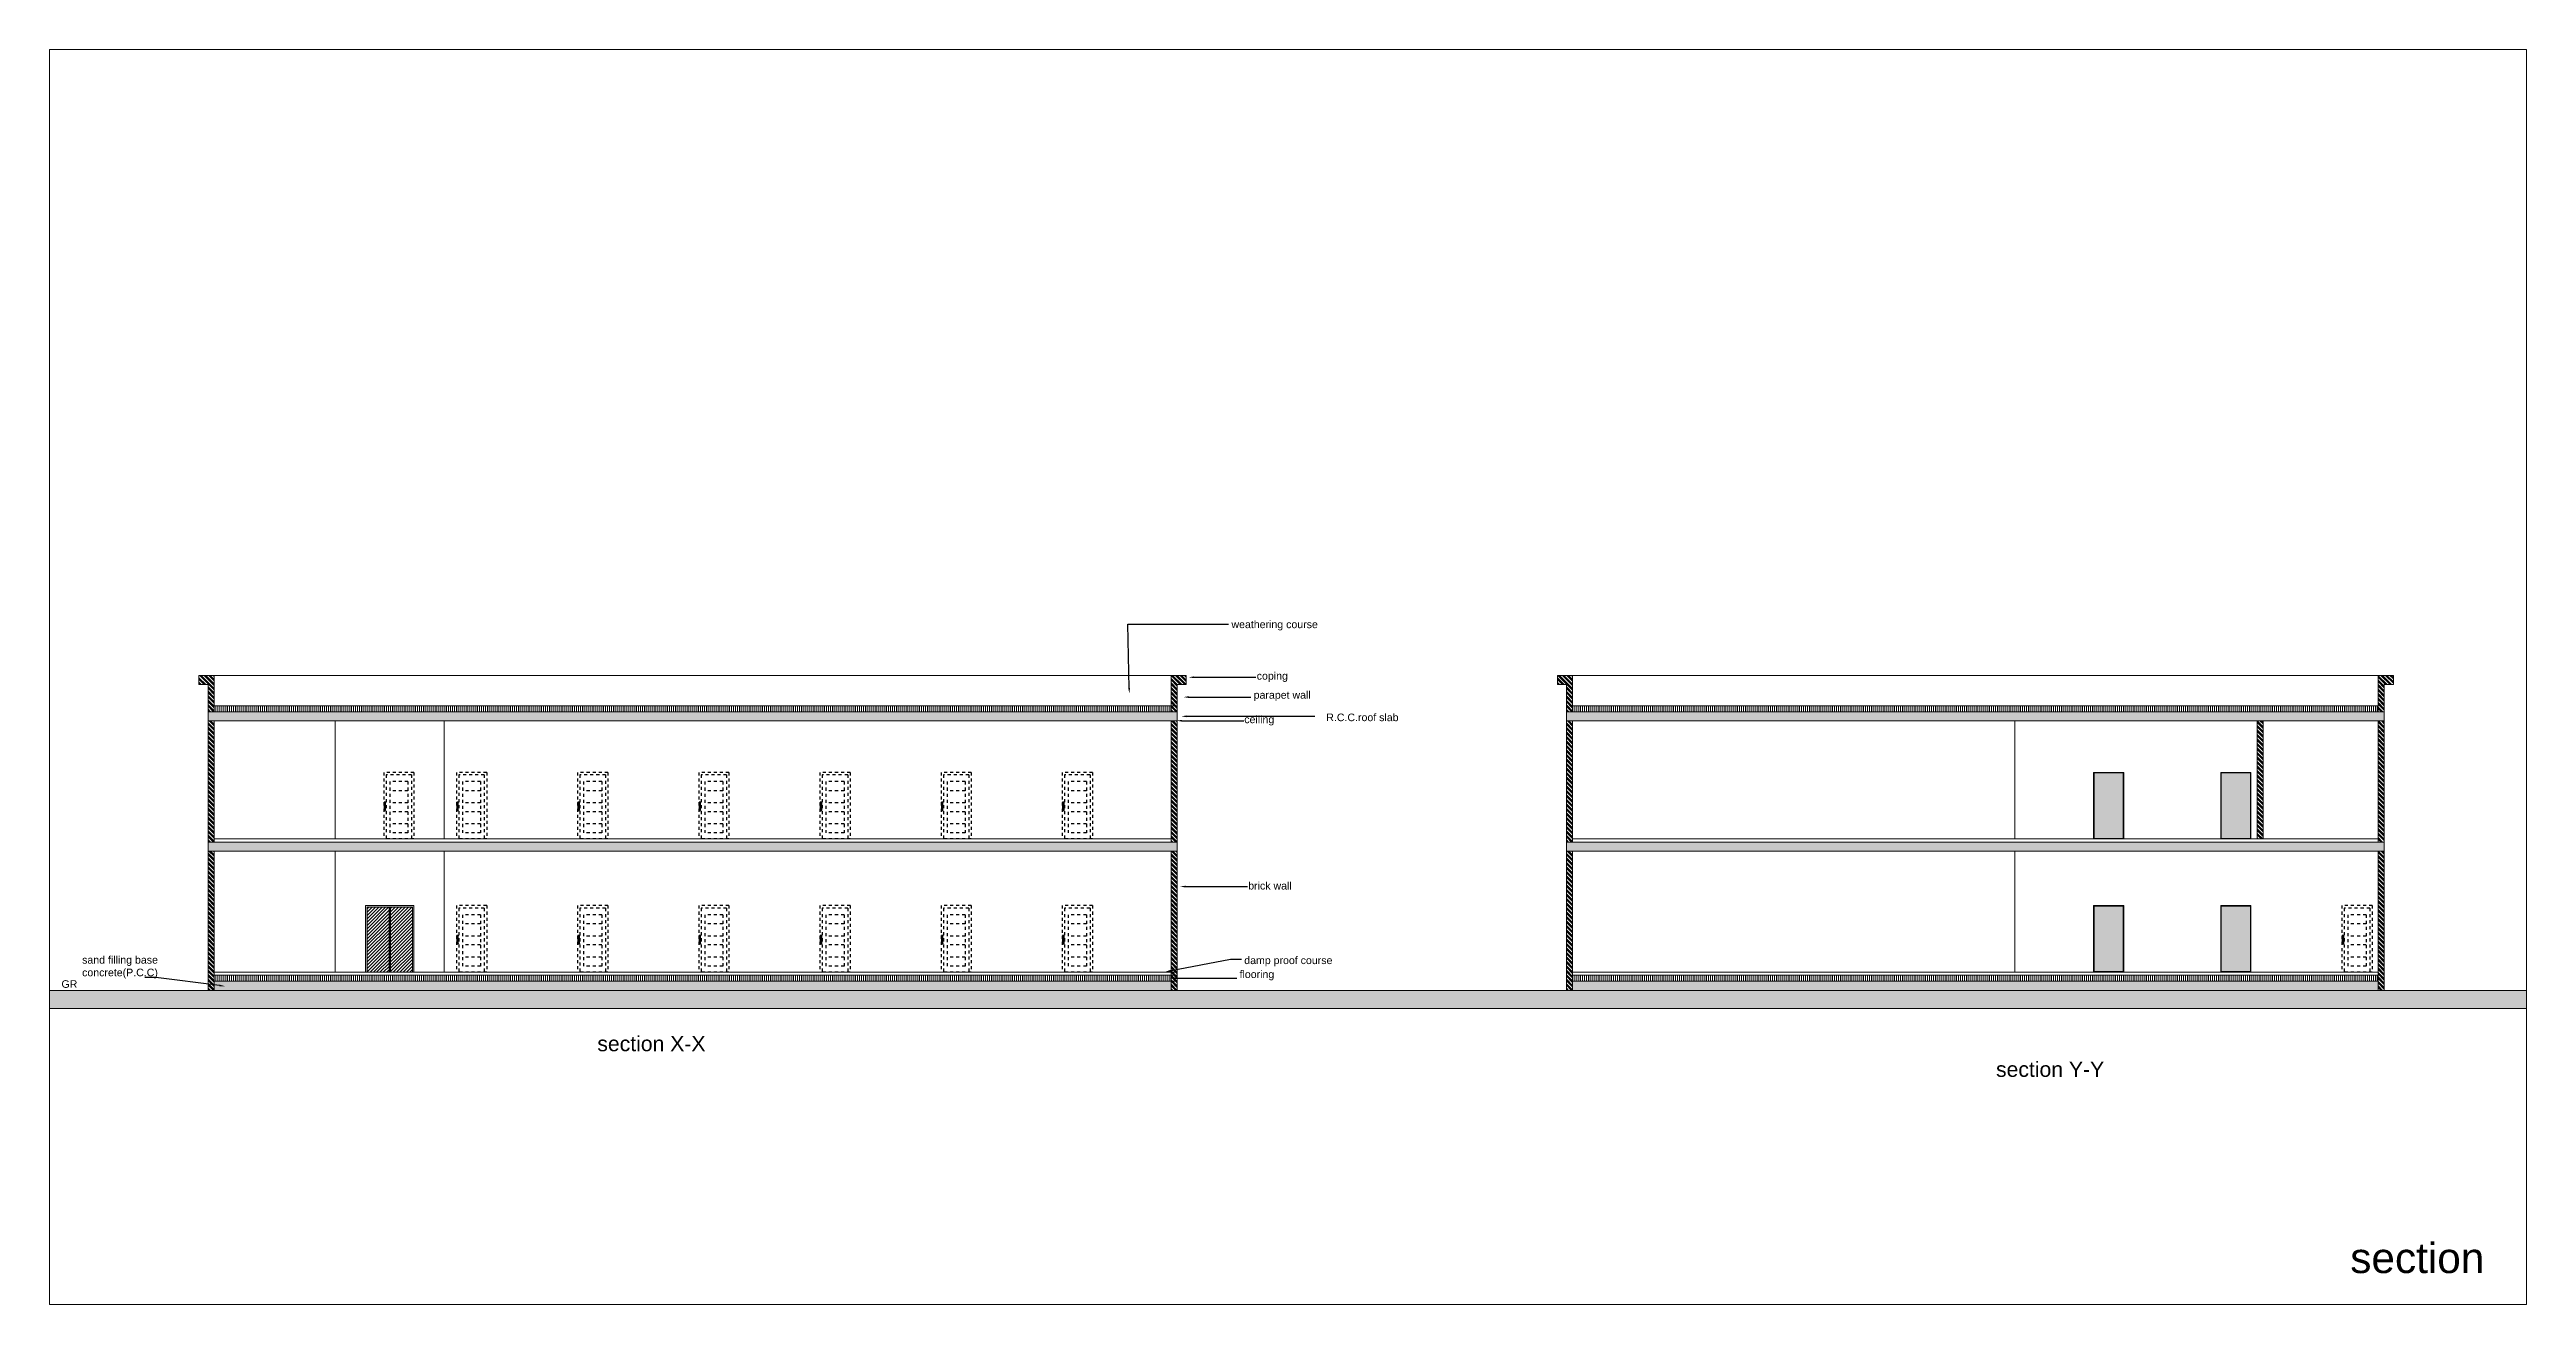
# Model space of a CAD drawing. Header units: inches. Extents: x 17 to 458, y 103 to 566.
# Drawn here: x 16.8 to 98.5, y 269.5 to 311 of the extents above; entities that cross this region are included whole.
import ezdxf
from ezdxf import colors
from ezdxf.entities.mleader import LeaderData, LeaderLine
from ezdxf.math import Vec2, Vec3

# ---------------------------------------------------------------- set-up
doc = ezdxf.new("R2010")
doc.units = ezdxf.units.IN
doc.header["$MEASUREMENT"] = 0
doc.linetypes.add('DASHED2', pattern=[0.375, 0.25, -0.125])
doc.layers.add('DR', color=32, linetype='Continuous')
doc.layers.add('WALL', color=7, linetype='Continuous')
doc.layers.add('LINE', color=40, linetype='Continuous', lineweight=30)
doc.styles.get("Standard").update_dxf_attribs({"font": 'arial.ttf'})
pattern_1 = [(90, (-94.74382, 221.89033), (-0.064, 4e-18), [])]
pattern_2 = [(135, (-94.74382, 221.89033), (-0.07424621, -0.07424621), []), (135, (-94.74382, 221.93983), (-0.07424621, -0.07424621), [])]

msp = doc.modelspace()

# ---------------------------------------------------------------- texts
at = {"lineweight": 0, "attachment_point": 1}
for s, width, insert, char_height in [('weathering course', 6, (55.77571, 292.1202), 0.25), ('coping', 6, (56.61021, 290.42012), 0.25), ('parapet wall', 6, (56.5094, 289.79107), 0.25), ('ceiling', 6, (56.19965, 288.98197), 0.25), ('R.C.C.roof slab', 6, (58.90663, 289.04945), 0.25), ('brick wall', 6, (56.3295, 283.49045), 0.25), ('sand filling base concrete(P.C.C)', 2.6012729, (17.82767, 281.04294), 0.25), ('flooring', 6, (56.0439, 280.56747), 0.25), ('damp proof course', 6, (56.19838, 281.02804), 0.25), ('GR', 1.1811259, (17.14727, 280.24488), 0.25), ('section X-X', 6, (34.83955, 278.40124), 0.5), ('section Y-Y', 6, (81.01968, 277.5545), 0.5)]:
    msp.add_mtext_dynamic_manual_height_columns(s, width=width, gutter_width=1, heights=[0], dxfattribs=dict(at, insert=insert, char_height=char_height))
at = {"color": 2, "insert": (92.71626, 271.57564), "char_height": 1, "width": 2.2507674, "attachment_point": 1}
msp.add_mtext('section ', dxfattribs=at)

# ---------------------------------------------------------------- blocks, each defined once
blk = doc.blocks.new('A$C0CB14089')
at = {"layer": 'LINE'}
for points in [[(0.016, 1.21, 1), (0.025, 1.21, 1)], [(0.016, 0.944, 1), (0.025, 0.944, 1)], [(0.052, 1.21, 1), (0.06, 1.21, 1)]]:
    blk.add_hatch(color=256, dxfattribs=at).paths.add_polyline_path(points)
h = blk.add_hatch(color=256, dxfattribs=at)
edge = h.paths.add_edge_path()
edge.add_ellipse((0.056, 0.944), major_axis=(-0.00285, 0.00285), ratio=1, start_angle=45, end_angle=225, ccw=False)
edge.add_ellipse((0.056, 0.944), major_axis=(-0.00285, 0.00285), ratio=1, start_angle=-135, end_angle=45, ccw=False)
at = {"layer": 'DR', "linetype": 'DASHED2', "ltscale": 0.3}
for p, q in [((1, 2.2), (0, 2.2)), ((0, 2.2), (0, 0)), ((0.92, 2.12), (0.08, 2.12)), ((0.08, 2.12), (0.08, 0)), ((0.8, 1.895), (0.2, 1.895)), ((0.2, 1.895), (0.2, 0.2)), ((0.8, 1.895), (0.8, 0.2)), ((0.92, 2.12), (0.92, 0)), ((1, 2.2), (1, 0)), ((0.8, 1.595), (0.2, 1.595)), ((0.8, 1.195), (0.2, 1.195)), ((0.8, 0.9), (0.2, 0.9)), ((1, 0), (0, 0)), ((0.8, 0.5), (0.2, 0.5)), ((0.8, 0.2), (0.2, 0.2))]:
    blk.add_line(p, q, dxfattribs=at)
at = {"layer": 'LINE'}
for p, q in [((0.062, 1.216), (0.014, 1.216)), ((0.014, 1.216), (0.014, 0.938)), ((0.014, 0.938), (0.062, 0.938)), ((0.062, 0.938), (0.062, 1.216))]:
    blk.add_line(p, q, dxfattribs=at)
at = {"layer": 'LINE', "color": 180}
blk.add_line((0.038, 1.175), (0.038, 1.022), dxfattribs=at)
at = {"layer": 'LINE'}
for centre in [(0.02, 1.21), (0.02, 0.944), (0.056, 1.21), (0.056, 0.944)]:
    blk.add_circle(centre, 0.00403, dxfattribs=at)
at = {"layer": 'LINE', "color": 180}
blk.add_circle((0.038, 0.998), 0.0144, dxfattribs=at)

# ---------------------------------------------------------------- hatches: boundary and pattern name
at = {"lineweight": 0}
h = msp.add_hatch(dxfattribs=at)
h.set_pattern_fill('ANSI32', color=32, scale=0.28, angle=90)
h.set_pattern_definition(pattern_2)
h.paths.add_polyline_path([(53.98629, 290.009), (54.28629, 290.009), (54.28629, 290.309), (53.98629, 290.309), (53.78629, 290.309), (53.78629, 289.109), (53.98629, 289.109)])
h.paths.add_polyline_path([(53.98629, 288.809), (53.78629, 288.809), (53.78629, 284.809), (53.98629, 284.809)])
h.paths.add_polyline_path([(53.98629, 284.509), (53.78629, 284.509), (53.78629, 279.909), (53.98629, 279.909)])
h.paths.add_polyline_path([(22.18629, 290.309), (21.98629, 290.309), (21.68629, 290.309), (21.68629, 290.009), (21.98629, 290.009), (21.98629, 289.109), (22.18629, 289.109)])
h.paths.add_polyline_path([(22.18629, 288.809), (21.98629, 288.809), (21.98629, 284.809), (22.18629, 284.809)])
h.paths.add_polyline_path([(22.18629, 284.509), (21.98629, 284.509), (21.98629, 280.11747), (22.18629, 280.09263)])
h.paths.add_polyline_path([(22.18629, 280.09263), (21.98629, 280.11747), (21.98629, 279.909), (22.18629, 279.909)])
h.paths.add_polyline_path([(64.8954, 285.70105), (66.01051, 285.70105), (66.01051, 286.21623), (64.8954, 286.21623)], flags=9)
h.paths.add_polyline_path([(67.58399, 285.75674), (70.09627, 285.75674), (70.09627, 286.27192), (67.58399, 286.27192)], flags=9)
h.paths.add_polyline_path([(65.12302, 286.55529), (67.13121, 286.55529), (67.13121, 287.07046), (65.12302, 287.07046)], flags=9)
h.paths.add_polyline_path([(64.5631, 282.58588), (65.83356, 282.58588), (65.83356, 283.10106), (64.5631, 283.10106)], flags=9)
h.paths.add_polyline_path([(64.95428, 283.02822), (67.99128, 283.02822), (67.99128, 283.5434), (64.95428, 283.5434)], flags=9)
h.paths.add_polyline_path([(64.94879, 283.51966), (66.50984, 283.51966), (66.50984, 284.03484), (64.94879, 284.03484)], flags=9)
h.paths.add_polyline_path([(65.20767, 287.05544), (66.36183, 287.05544), (66.36183, 287.57062), (65.20767, 287.57062)], flags=9)
h.paths.add_polyline_path([(55.71219, 291.73369), (58.69104, 291.73369), (58.69104, 292.24886), (55.71219, 292.24886)], flags=9)
h.paths.add_polyline_path([(17.75153, 280.23123), (20.38403, 280.23123), (20.38403, 281.16734), (17.75153, 281.16734)], flags=9)
h.paths.add_polyline_path([(17.06618, 279.8541), (17.71505, 279.8541), (17.71505, 280.36928), (17.06618, 280.36928)], flags=9)
h.paths.add_polyline_path([(22.09492, 277.84366), (25.91757, 277.84366), (25.91757, 278.87402), (22.09492, 278.87402)], flags=9)
h = msp.add_hatch(dxfattribs=at)
h.set_pattern_fill('ANSI32', color=32, scale=0.28, angle=90)
h.set_pattern_definition(pattern_2)
h.paths.add_polyline_path([(93.83824, 290.309), (93.63824, 290.309), (93.63824, 289.109), (93.83824, 289.109), (93.83824, 290.009), (94.13824, 290.009), (94.13824, 290.309)])
h.paths.add_polyline_path([(93.83824, 288.809), (93.63824, 288.809), (93.63824, 284.809), (93.83824, 284.809)])
h.paths.add_polyline_path([(93.83824, 284.509), (93.63824, 284.509), (93.63824, 279.909), (93.83824, 279.909)])
h.paths.add_polyline_path([(80.8732, 276.78148), (84.69482, 276.78148), (84.69482, 277.81183), (80.8732, 277.81183)], flags=9)
h.paths.add_polyline_path([(55.97816, 280.1767), (57.24863, 280.1767), (57.24863, 280.69188), (55.97816, 280.69188)], flags=9)
h.paths.add_polyline_path([(56.53407, 290.03361), (57.68823, 290.03361), (57.68823, 290.54878), (56.53407, 290.54878)], flags=9)
h.paths.add_polyline_path([(58.81667, 288.65867), (61.32895, 288.65867), (61.32895, 289.17385), (58.81667, 289.17385)], flags=9)
h.paths.add_polyline_path([(56.12395, 280.63727), (59.16095, 280.63727), (59.16095, 281.15244), (56.12395, 281.15244)], flags=9)
h.paths.add_polyline_path([(55.71219, 291.73369), (58.69104, 291.73369), (58.69104, 292.24886), (55.71219, 292.24886)], flags=9)
h.paths.add_polyline_path([(56.12351, 288.59546), (57.23862, 288.59546), (57.23862, 289.11063), (56.12351, 289.11063)], flags=9)
h.paths.add_polyline_path([(17.75153, 280.23123), (20.38403, 280.23123), (20.38403, 281.16734), (17.75153, 281.16734)], flags=9)
h.paths.add_polyline_path([(56.42388, 289.40455), (58.43207, 289.40455), (58.43207, 289.91973), (56.42388, 289.91973)], flags=9)
h.paths.add_polyline_path([(56.24415, 283.10394), (57.8052, 283.10394), (57.8052, 283.61912), (56.24415, 283.61912)], flags=9)
h.paths.add_polyline_path([(34.69307, 277.62822), (38.51469, 277.62822), (38.51469, 278.65857), (34.69307, 278.65857)], flags=9)
h.paths.add_polyline_path([(17.06618, 279.8541), (17.71505, 279.8541), (17.71505, 280.36928), (17.06618, 280.36928)], flags=9)
h = msp.add_hatch(dxfattribs=at)
h.set_pattern_fill('ANSI32', color=32, scale=0.28, angle=90)
h.set_pattern_definition(pattern_2)
h.paths.add_polyline_path([(67.03824, 290.309), (66.83824, 290.309), (66.53824, 290.309), (66.53824, 290.009), (66.83824, 290.009), (66.83824, 289.109), (67.03824, 289.109)])
h.paths.add_polyline_path([(67.03824, 288.809), (66.83824, 288.809), (66.83824, 284.809), (67.03824, 284.809)])
h.paths.add_polyline_path([(67.03824, 284.509), (66.83824, 284.509), (66.83824, 279.909), (67.03824, 279.909)])
h = msp.add_hatch(dxfattribs=at)
h.set_pattern_fill('AR-CONC', color=32, scale=0.064)
h.set_pattern_definition([(50, (-94.7438, 221.89033), (0.4590465, -0.0401614), [0.048, -0.528]), (355, (-94.7438, 221.89033), (-0.0888009, 0.481403), [0.0384, -0.4224]), (100.45144, (-94.70556, 221.887), (0.3702457, 0.4412416), [0.0407937, -0.448731]), (46.1842, (-94.7438, 222.01833), (0.6830345, -0.1059323), [0.072, -0.792]), (96.63564, (-94.6869, 222.0095), (0.5981836, 0.623436), [0.0611906, -0.6730968]), (351.18416, (-94.7438, 222.0183), (0.5981836, 0.623436), [0.0576, -0.6336]), (21, (-94.6798, 221.98633), (0.3820205, -0.2576761), [0.048, -0.528]), (326, (-94.6798, 221.98633), (0.1557218, 0.464096), [0.0384, -0.4224]), (71.45144, (-94.648, 221.96486), (0.5377423, 0.2064199), [0.0407937, -0.448731]), (37.5, (-94.74382, 221.89033), (0.0077823, 0.21305207), [0, -0.41728, 0, -0.4288, 0, -0.424]), (7.5, (-94.74382, 221.89033), (0.1683645, 0.2524235), [0, -0.24448, 0, -0.40768, 0, -0.1616]), (327.5, (-94.88654, 221.89033), (0.34164636, -0.01443512), [0, -0.16, 0, -0.4992, 0, -0.6624]), (317.5, (-94.95054, 221.89033), (0.37323915, 0.0640672), [0, -0.208, 0, -0.33152, 0, -0.4704])])
h.paths.add_polyline_path([(53.78629, 280.209), (22.18629, 280.209), (22.18629, 279.909), (53.78629, 279.909)])
h.paths.add_polyline_path([(53.98629, 284.809), (21.98629, 284.809), (21.98629, 284.509), (53.98629, 284.509)])
h.paths.add_polyline_path([(53.98629, 289.109), (21.98629, 289.109), (21.98629, 288.809), (53.98629, 288.809)])
h = msp.add_hatch(dxfattribs=at)
h.set_pattern_fill('_USER', color=32, scale=0.064, angle=90, pattern_type=0)
h.set_pattern_definition(pattern_1)
h.paths.add_polyline_path([(53.78629, 289.309), (22.18629, 289.309), (22.18629, 289.109), (53.78629, 289.109)])
h = msp.add_hatch(dxfattribs=at)
h.set_pattern_fill('AR-CONC', color=32, scale=0.069, angle=90)
h.set_pattern_definition([(140, (-94.7438, 221.89033), (0.043299, 0.4949095), [0.05175, -0.56925]), (85, (-94.7438, 221.89033), (-0.5190126, -0.0957384), [0.0414, -0.4554]), (190.45144, (-94.7402, 221.93157), (-0.4757136, 0.3991711), [0.0439807, -0.483788]), (136.1842, (-94.8818, 221.89033), (0.1142083, 0.7363965), [0.077625, -0.853875]), (186.63564, (-94.8723, 221.9517), (-0.6721418, 0.6449167), [0.065971, -0.7256825]), (81.18416, (-94.8818, 221.8903), (-0.6721418, 0.6449167), [0.0621, -0.6831]), (111, (-94.8473, 221.95933), (0.277807, 0.4118659), [0.05175, -0.56925]), (56, (-94.8473, 221.95933), (-0.5003535, 0.1678876), [0.0414, -0.4554]), (161.45144, (-94.82417, 221.99365), (-0.2225465, 0.5797534), [0.0439807, -0.483788]), (127.5, (-94.74382, 221.89033), (-0.22969676, 0.0083903), [0, -0.44988, 0, -0.4623, 0, -0.457125]), (97.5, (-94.74382, 221.89033), (-0.27214408, 0.18151798), [0, -0.26358, 0, -0.43953, 0, -0.174225]), (57.5, (-94.74382, 221.73646), (0.01556286, 0.36833748), [0, -0.1725, 0, -0.5382, 0, -0.71415]), (47.5, (-94.74382, 221.66746), (-0.06907244, 0.40239846), [0, -0.22425, 0, -0.35742, 0, -0.50715])])
h.paths.add_polyline_path([(93.83824, 284.809), (66.83824, 284.809), (66.83824, 284.509), (93.83824, 284.509)])
h.paths.add_polyline_path([(93.63824, 280.209), (67.03824, 280.209), (67.03824, 279.909), (93.63824, 279.909)])
h.paths.add_polyline_path([(93.83824, 289.109), (66.83824, 289.109), (66.83824, 288.809), (93.83824, 288.809)])
h = msp.add_hatch(dxfattribs=at)
h.set_pattern_fill('_USER', color=32, scale=0.064, angle=90, pattern_type=0)
h.set_pattern_definition(pattern_1)
h.paths.add_polyline_path([(93.63824, 289.309), (67.03824, 289.309), (67.03824, 289.109), (93.63824, 289.109)])
h = msp.add_hatch(dxfattribs=at)
h.set_pattern_fill('ANSI32', color=32, scale=0.28, angle=90)
h.set_pattern_definition(pattern_2)
h.paths.add_polyline_path([(89.83824, 288.809), (89.63824, 288.809), (89.63824, 284.909), (89.83824, 284.909)])
h = msp.add_hatch(color=9, dxfattribs=at)
h.dxf.hatch_style = 1
h.paths.add_polyline_path([(85.21824, 287.089), (84.25824, 287.089), (84.25824, 284.929), (85.21824, 284.929)])
h = msp.add_hatch(color=9, dxfattribs=at)
h.dxf.hatch_style = 1
h.paths.add_polyline_path([(89.41824, 287.089), (88.45824, 287.089), (88.45824, 284.929), (89.41824, 284.929)])
h = msp.add_hatch(color=32, dxfattribs=at)
h.dxf.hatch_style = 1
h.paths.add_polyline_path([(28.78629, 282.709), (27.18629, 282.709), (27.18629, 280.509), (27.23629, 280.509), (27.23629, 282.659), (28.73629, 282.659), (28.73629, 280.509), (28.78629, 280.509)])
at = {"lineweight": 0, "true_color": 0xadddf7}
h = msp.add_hatch(dxfattribs=at)
h.set_pattern_fill('ANSI31', color=141, scale=0.62)
h.set_pattern_definition([(45, (-94.74382, 221.89033), (-0.054800776, 0.054800776), [])])
h.paths.add_polyline_path([(27.23629, 280.509), (27.96129, 280.509), (27.96129, 282.659), (27.23629, 282.659)])
h.paths.add_polyline_path([(28.73629, 282.659), (28.01129, 282.659), (28.01129, 280.509), (28.73629, 280.509)])
at = {"lineweight": 0}
h = msp.add_hatch(color=9, dxfattribs=at)
h.dxf.hatch_style = 1
h.paths.add_polyline_path([(85.21824, 282.689), (84.25824, 282.689), (84.25824, 280.529), (85.21824, 280.529)])
h = msp.add_hatch(color=9, dxfattribs=at)
h.dxf.hatch_style = 1
h.paths.add_polyline_path([(89.41824, 282.689), (88.45824, 282.689), (88.45824, 280.529), (89.41824, 280.529)])
h = msp.add_hatch(dxfattribs=at)
h.set_pattern_fill('EARTH', color=0, scale=3.3, angle=45)
h.set_pattern_definition([(45, (-108.0692, 247.5626), (1e-16, 1.1667262), [0.825, -0.825]), (45, (-108.2879, 247.7814), (1e-16, 1.1667262), [0.825, -0.825]), (45, (-108.5067, 248.00014), (1e-16, 1.1667262), [0.825, -0.825]), (135, (-108.5067, 248.146), (-1.1667262, 1e-16), [0.825, -0.825]), (135, (-108.2879, 248.36474), (-1.1667262, 1e-16), [0.825, -0.825]), (135, (-108.0692, 248.5835), (-1.1667262, 1e-16), [0.825, -0.825])])
h.paths.add_polyline_path([(98.53317, 279.909), (16.75293, 279.909), (16.75293, 279.309), (98.53317, 279.309)])
h = msp.add_hatch(dxfattribs=at)
h.set_pattern_fill('_USER', color=32, scale=0.064, angle=90, pattern_type=0)
h.set_pattern_definition(pattern_1)
h.paths.add_polyline_path([(53.78629, 280.409), (22.18629, 280.409), (22.18629, 280.209), (53.78629, 280.209)])
h = msp.add_hatch(dxfattribs=at)
h.set_pattern_fill('_USER', color=32, scale=0.064, angle=90, pattern_type=0)
h.set_pattern_definition(pattern_1)
h.paths.add_polyline_path([(93.63824, 280.409), (67.03824, 280.409), (67.03824, 280.209), (93.63824, 280.209)])

# ---------------------------------------------------------------- linework, layer by layer
at = {"color": 32, "lineweight": 0}
for p, q in [((21.98629, 290.309), (21.68629, 290.309)), ((21.68629, 290.309), (21.68629, 290.009)), ((21.68629, 290.009), (21.98629, 290.009)), ((21.98629, 290.309), (22.28629, 290.309)), ((21.98629, 290.309), (54.28629, 290.309)), ((21.98629, 279.909), (21.98629, 290.009)), ((22.18629, 289.109), (22.18629, 290.309)), ((53.68629, 290.309), (53.98629, 290.309)), ((53.78629, 290.309), (53.78629, 289.109)), ((53.98629, 290.309), (54.28629, 290.309)), ((53.98629, 290.009), (53.98629, 279.909)), ((54.28629, 290.009), (53.98629, 290.009)), ((54.28629, 290.309), (54.28629, 290.009)), ((66.83824, 290.309), (66.53824, 290.309)), ((66.53824, 290.309), (66.53824, 290.009)), ((66.53824, 290.009), (66.83824, 290.009)), ((66.83824, 290.309), (93.83824, 290.309)), ((66.83824, 290.309), (67.13824, 290.309)), ((93.53824, 290.309), (93.83824, 290.309)), ((93.83824, 290.309), (94.13824, 290.309)), ((94.13824, 290.009), (93.83824, 290.009)), ((94.13824, 290.309), (94.13824, 290.009)), ((22.18629, 284.809), (22.18629, 288.809)), ((53.78629, 288.809), (53.78629, 284.809)), ((22.18629, 279.909), (22.18629, 284.509)), ((53.78629, 284.509), (53.78629, 279.909))]:
    msp.add_line(p, q, dxfattribs=at)
at = {"lineweight": 0}
for p, q in [((66.83824, 279.909), (66.83824, 290.009)), ((67.03824, 289.109), (67.03824, 290.309)), ((93.63824, 290.309), (93.63824, 289.109)), ((93.83824, 290.009), (93.83824, 279.909)), ((21.98629, 289.109), (53.98629, 289.109)), ((21.98629, 288.809), (53.98629, 288.809)), ((22.18629, 289.309), (53.98629, 289.309)), ((26.18629, 284.909), (26.18629, 288.809)), ((29.78629, 288.809), (29.78629, 284.909)), ((66.83824, 289.109), (93.83824, 289.109)), ((66.83824, 288.809), (93.83824, 288.809)), ((66.83824, 288.809), (93.83824, 288.809)), ((67.03824, 289.309), (93.63824, 289.309)), ((67.03824, 284.809), (67.03824, 288.809)), ((81.63824, 284.909), (81.63824, 288.809)), ((93.63824, 288.809), (93.63824, 284.809)), ((21.98629, 284.809), (53.98629, 284.809)), ((22.18629, 284.909), (53.78629, 284.909)), ((66.83824, 284.809), (93.83824, 284.809)), ((67.03824, 284.909), (93.63824, 284.909)), ((21.98629, 284.509), (53.98629, 284.509)), ((26.18629, 280.509), (26.18629, 284.509)), ((29.78629, 284.509), (29.78629, 280.509)), ((66.83824, 284.509), (93.83824, 284.509)), ((67.03824, 279.909), (67.03824, 284.509)), ((81.63824, 280.509), (81.63824, 284.509)), ((93.63824, 284.509), (93.63824, 279.909)), ((22.18629, 280.509), (53.98629, 280.509)), ((67.03824, 280.509), (93.63824, 280.509)), ((16.75293, 279.909), (98.53317, 279.909)), ((22.18629, 280.409), (53.98629, 280.409)), ((22.18629, 280.209), (53.98629, 280.209)), ((67.03824, 280.409), (93.63824, 280.409)), ((67.03824, 280.209), (93.63824, 280.209)), ((16.75293, 279.309), (98.53317, 279.309))]:
    msp.add_line(p, q, dxfattribs=at)
at = {"color": 0, "lineweight": 0}
for p, q in [((89.63824, 284.909), (89.63824, 288.809)), ((89.83824, 284.909), (89.83824, 288.809))]:
    msp.add_line(p, q, dxfattribs=at)
at = {"color": 6, "lineweight": 0}
for p, q in [((84.23824, 284.909), (84.23824, 287.109)), ((88.43824, 284.909), (88.43824, 287.109)), ((27.18629, 280.509), (27.18629, 282.709)), ((27.18629, 280.509), (27.18629, 282.709)), ((27.18629, 282.709), (28.78629, 282.709)), ((27.23629, 282.659), (28.73629, 282.659)), ((27.23629, 280.509), (27.23629, 282.659)), ((27.96129, 282.659), (27.96129, 280.509)), ((27.98629, 282.659), (27.98629, 280.509)), ((28.01129, 282.659), (28.01129, 280.509)), ((28.73629, 280.509), (28.73629, 282.659)), ((28.78629, 280.509), (28.78629, 282.709)), ((84.23824, 280.509), (84.23824, 282.709)), ((88.43824, 280.509), (88.43824, 282.709)), ((16.75293, 279.909), (98.53317, 279.909))]:
    msp.add_line(p, q, dxfattribs=at)
at = {"lineweight": 0}
msp.add_lwpolyline([(16.75293, 310.9754), (98.53317, 310.9754), (98.53317, 269.53923), (16.75293, 269.53923)], close=True, dxfattribs=at)
at = {"color": 6, "lineweight": 0}
for points in [[(84.23824, 287.109), (85.23824, 287.109), (85.23824, 284.909), (84.23824, 284.909)], [(84.25824, 287.089), (85.21824, 287.089), (85.21824, 284.929), (84.25824, 284.929)], [(88.43824, 287.109), (89.43824, 287.109), (89.43824, 284.909), (88.43824, 284.909)], [(88.45824, 287.089), (89.41824, 287.089), (89.41824, 284.929), (88.45824, 284.929)], [(84.23824, 282.709), (85.23824, 282.709), (85.23824, 280.509), (84.23824, 280.509)], [(84.25824, 282.689), (85.21824, 282.689), (85.21824, 280.529), (84.25824, 280.529)], [(88.43824, 282.709), (89.43824, 282.709), (89.43824, 280.509), (88.43824, 280.509)], [(88.45824, 282.689), (89.41824, 282.689), (89.41824, 280.529), (88.45824, 280.529)]]:
    msp.add_lwpolyline(points, close=True, dxfattribs=at)

# ---------------------------------------------------------------- block references
at = {"layer": 'WALL', "lineweight": 0}
for p in [(27.78629, 284.909), (30.18629, 284.909), (34.18629, 284.909), (38.18629, 284.909), (42.18629, 284.909), (46.18629, 284.909), (50.18629, 284.909), (30.18629, 280.509), (34.18629, 280.509), (38.18629, 280.509), (42.18629, 280.509), (46.18629, 280.509), (50.18629, 280.509), (92.43824, 280.509)]:
    msp.add_blockref('A$C0CB14089', p, dxfattribs=at)

msp.set_redraw_order([(e.dxf.handle, doc.entitydb.next_handle()) for e in msp.query("TEXT MTEXT ATTDEF DIMENSION ARC_DIMENSION")])  # texts and dimensions are drawn at this point

# ---------------------------------------------------------------- leaders
at = {"lineweight": 0}
ml = msp.add_multileader_mtext('Standard', dxfattribs=at)
ml.set_content('', color=256)
ml.set_leader_properties()
ml.build(insert=Vec2(0, 0))
ml.multileader.update_dxf_attribs({"dogleg_length": 0.36, "arrow_head_size": 0.18})
ctx = ml.context
ctx.base_point, ctx.char_height, ctx.arrow_head_size, ctx.landing_gap_size, ctx.plane_origin = Vec3(55.6815, 291.99885), 0.18, 0.18, 0.09, Vec3(52.40204, 289.71349)
notes = []
notes.append((ctx, [(1, (1, 1, 0), (52.3593, 291.99885), (1, 0), 3.3222, [(0, [(52.40204, 289.71349)], 0, [])])]))
ctx.mtext.insert, ctx.mtext.flow_direction = Vec3(55.7715, 292.08885), 5
ml = msp.add_multileader_mtext('Standard', dxfattribs=at)
ml.set_content('', color=256)
ml.set_leader_properties()
ml.build(insert=Vec2(0, 0))
ml.multileader.update_dxf_attribs({"dogleg_length": 0.36, "arrow_head_size": 0.18})
ctx = ml.context
ctx.base_point, ctx.char_height, ctx.arrow_head_size, ctx.landing_gap_size, ctx.plane_origin = Vec3(56.58337, 290.24801), 0.18, 0.18, 0.09, Vec3(54.36101, 290.24801)
notes.append((ctx, [(0, (1, 1, 0), (56.22337, 290.24801), (1, 0), 0.36, [(0, [(54.36101, 290.24801)], 0, [])])]))
ctx.mtext.insert, ctx.mtext.flow_direction = Vec3(56.67337, 290.33801), 5
ml = msp.add_multileader_mtext('Standard', dxfattribs=at)
ml.set_content('', color=256)
ml.set_leader_properties()
ml.build(insert=Vec2(0, 0))
ml.multileader.update_dxf_attribs({"dogleg_length": 0.36, "arrow_head_size": 0.18})
ctx = ml.context
ctx.base_point, ctx.char_height, ctx.arrow_head_size, ctx.landing_gap_size, ctx.plane_origin = Vec3(56.41564, 289.59442), 0.18, 0.18, 0.09, Vec3(54.19328, 289.59442)
notes.append((ctx, [(0, (1, 1, 0), (56.05564, 289.59442), (1, 0), 0.36, [(0, [(54.19328, 289.59442)], 0, [])])]))
ctx.mtext.insert, ctx.mtext.flow_direction = Vec3(56.50564, 289.68442), 5
ml = msp.add_multileader_mtext('Standard', dxfattribs=at)
ml.set_content('', color=256)
ml.set_leader_properties()
ml.build(insert=Vec2(0, 0))
ml.multileader.update_dxf_attribs({"dogleg_length": 0.36, "arrow_head_size": 0.18})
ctx = ml.context
ctx.base_point, ctx.char_height, ctx.arrow_head_size, ctx.landing_gap_size, ctx.plane_origin = Vec3(56.18508, 288.81382), 0.18, 0.18, 0.09, Vec3(53.96272, 288.81382)
notes.append((ctx, [(0, (1, 1, 0), (55.82508, 288.81382), (1, 0), 0.36, [(0, [(53.96272, 288.81382)], 0, [])])]))
ctx.mtext.insert, ctx.mtext.flow_direction = Vec3(56.27508, 288.90382), 5
ml = msp.add_multileader_mtext('Standard', dxfattribs=at)
ml.set_content('', color=256)
ml.set_leader_properties()
ml.build(insert=Vec2(0, 0))
ml.multileader.update_dxf_attribs({"dogleg_length": 0.36, "arrow_head_size": 0.18})
ctx = ml.context
ctx.base_point, ctx.char_height, ctx.arrow_head_size, ctx.landing_gap_size, ctx.plane_origin = Vec3(58.52638, 288.95897), 0.18, 0.18, 0.09, Vec3(54.11785, 288.95897)
notes.append((ctx, [(0, (1, 1, 0), (58.16638, 288.95897), (1, 0), 0.36, [(0, [(54.11785, 288.95897)], 0, [])])]))
ctx.mtext.insert, ctx.mtext.flow_direction = Vec3(58.61638, 289.04897), 5
ml = msp.add_multileader_mtext('Standard', dxfattribs=at)
ml.set_content('', color=256)
ml.set_leader_properties()
ml.build(insert=Vec2(0, 0))
ml.multileader.update_dxf_attribs({"dogleg_length": 0.36, "arrow_head_size": 0.18})
ctx = ml.context
ctx.base_point, ctx.char_height, ctx.arrow_head_size, ctx.landing_gap_size, ctx.plane_origin = Vec3(56.30204, 283.33783), 0.18, 0.18, 0.09, Vec3(54.07967, 283.33783)
notes.append((ctx, [(0, (1, 1, 0), (55.94204, 283.33783), (1, 0), 0.36, [(0, [(54.07967, 283.33783)], 0, [])])]))
ctx.mtext.insert, ctx.mtext.flow_direction = Vec3(56.39204, 283.42783), 5
ml = msp.add_multileader_mtext('Standard', dxfattribs=at)
ml.set_content('', color=256)
ml.set_leader_properties()
ml.build(insert=Vec2(0, 0))
ml.multileader.update_dxf_attribs({"dogleg_length": 0.36, "arrow_head_size": 0.18})
ctx = ml.context
ctx.base_point, ctx.char_height, ctx.arrow_head_size, ctx.landing_gap_size, ctx.plane_origin = Vec3(56.10838, 280.93804), 0.18, 0.18, 0.09, Vec3(53.60428, 280.55889)
notes.append((ctx, [(0, (1, 1, 0), (55.74838, 280.93804), (1, 0), 0.36, [(0, [(53.60428, 280.52889)], 0, [])])]))
ctx.mtext.insert, ctx.mtext.flow_direction = Vec3(56.19838, 281.02804), 5
ml = msp.add_multileader_mtext('Standard', dxfattribs=at)
ml.set_content('', color=256)
ml.set_leader_properties()
ml.build(insert=Vec2(0, 0))
ml.multileader.update_dxf_attribs({"dogleg_length": 0.36, "arrow_head_size": 0.18})
ctx = ml.context
ctx.base_point, ctx.char_height, ctx.arrow_head_size, ctx.landing_gap_size, ctx.plane_origin = Vec3(19.72041, 280.33188), 0.18, 0.18, 0.09, Vec3(17.82767, 280.03779)
ctx.text_align_type = 2
notes.append((ctx, [(1, (1, 1, 0), (20.26041, 280.33188), (-1, 0), 0.36, [(0, [(22.54108, 280.04855)], 0, [])])]))
ctx.mtext.insert, ctx.mtext.alignment, ctx.mtext.flow_direction = Vec3(19.81041, 280.42188), 3, 5
ml = msp.add_multileader_mtext('Standard', dxfattribs=at)
ml.set_content('', color=256)
ml.set_leader_properties()
ml.build(insert=Vec2(0, 0))
ml.multileader.update_dxf_attribs({"dogleg_length": 0.36, "arrow_head_size": 0.18})
ctx = ml.context
ctx.base_point, ctx.char_height, ctx.arrow_head_size, ctx.landing_gap_size, ctx.plane_origin = Vec3(55.95531, 280.30919), 0.18, 0.18, 0.09, Vec3(53.73295, 280.30919)
notes.append((ctx, [(0, (1, 1, 0), (55.59531, 280.30919), (1, 0), 0.36, [(0, [(53.73295, 280.30919)], 0, [])])]))
ctx.mtext.insert, ctx.mtext.flow_direction = Vec3(56.04531, 280.39919), 5
for ctx, leaders in notes:
    for number, flags, end, landing, length, lines in leaders:
        leader = LeaderData()
        leader.index, (leader.has_last_leader_line, leader.has_dogleg_vector, leader.attachment_direction) = number, flags
        leader.last_leader_point, leader.dogleg_vector, leader.dogleg_length = Vec3(end), Vec3(landing), length
        for number, points, colour, breaks in lines:
            line = LeaderLine()
            line.index, line.vertices, line.color, line.breaks = number, Vec3.list(points), colors.encode_raw_color(colour), breaks
            leader.lines.append(line)
        ctx.leaders.append(leader)

doc.saveas('drawing.dxf')
